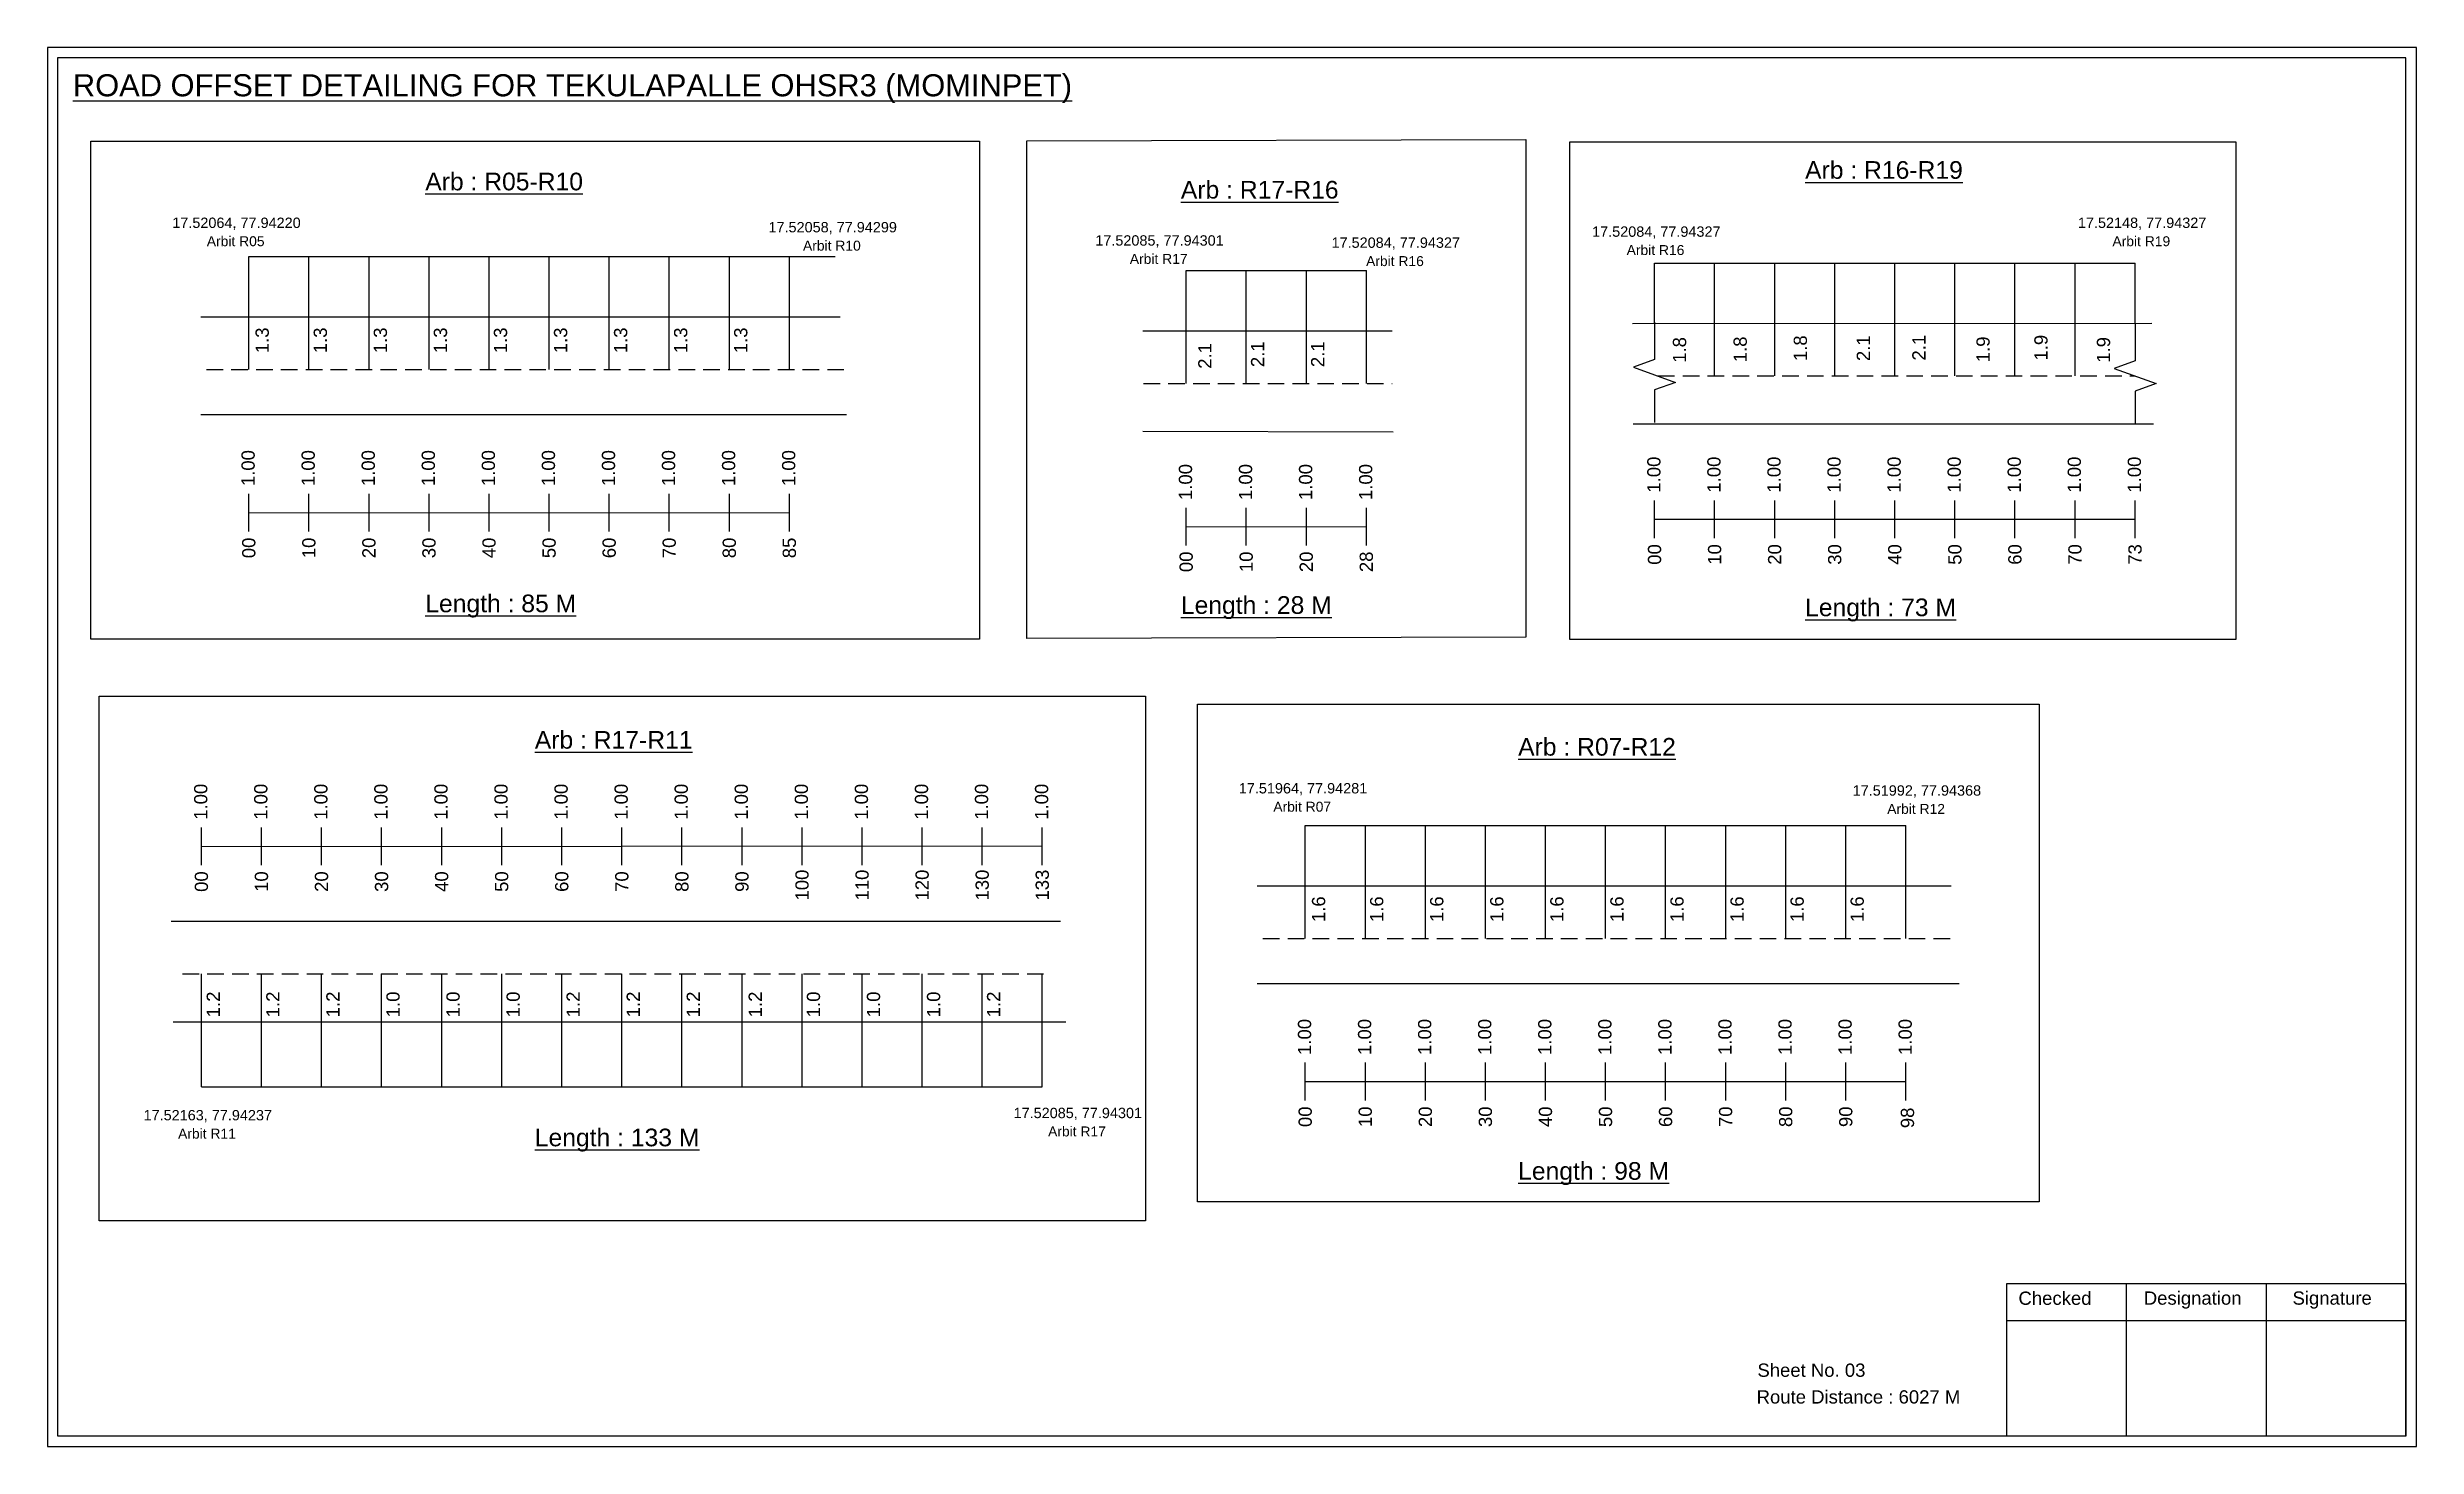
# Model space of a CAD drawing. Header units: inches. Extents: x 1972 to 9977, y 79 to 2755.
# Drawn here: x 7312 to 7849, y 181 to 498 of the extents above; entities that cross this region are included whole.
import ezdxf

# ---------------------------------------------------------------- set-up
doc = ezdxf.new("R2010")
doc.units = ezdxf.units.IN
doc.header["$MEASUREMENT"] = 0
doc.linetypes.add('DASHED2', pattern=[0.375, 0.25, -0.125])
doc.layers.add('PDF_Geometry', color=7, linetype='Continuous')
doc.layers.add('PDF_Text', color=5, linetype='Continuous')
doc.styles.add('PDF Arial', font='arial.ttf')
doc.styles.get("Standard").update_dxf_attribs({"font": 'arial.ttf'})

msp = doc.modelspace()

# ---------------------------------------------------------------- texts
at = {"color": 242, "true_color": 0xcd2027}
for s, height, p in [('%%UROAD OFFSET DETAILING FOR TEKULAPALLE OHSR3 (MOMINPET)', 5, (7317.97, 486.46)), ('%%UArb : R05-R10', 4, (7397.76, 465.18)), ('%%UArb : R17-R16', 4, (7568.85, 463.32)), ('%%UArb : R16-R19', 4, (7710.2, 467.79)), ('%%ULength : 85 M', 4, (7397.76, 369.68)), ('%%ULength : 28 M', 4, (7568.85, 369.32)), ('%%ULength : 73 M', 4, (7710.2, 368.79)), ('%%UArb : R17-R11', 4, (7422.56, 338.8)), ('%%UArb : R07-R12', 4, (7645.22, 337.22)), ('%%ULength : 133 M', 4, (7422.56, 248.8)), ('%%ULength : 98 M', 4, (7645.22, 241.22))]:
    msp.add_text(s, height=height, dxfattribs=at).set_placement(p)
at = {"color": 5}
for s, height, p in [('17.52064, 77.94220', 2.34, (7340.47, 456.67)), ('17.52058, 77.94299', 2.34, (7475.47, 455.67)), ('17.52084, 77.94327', 2.34, (7661.97, 454.67)), ('17.52148, 77.94327', 2.34, (7771.97, 456.67)), ('Arbit R05', 2.246, (7348.29, 452.54)), ('Arbit R10', 2.246, (7483.29, 451.54)), ('17.52085, 77.94301', 2.34, (7549.47, 452.67)), ('Arbit R17', 2.246, (7557.29, 448.54)), ('17.52084, 77.94327', 2.34, (7602.97, 452.17)), ('Arbit R16', 2.246, (7669.79, 450.54)), ('Arbit R19', 2.246, (7779.79, 452.54)), ('Arbit R16', 2.246, (7610.79, 448.04)), ('17.51964, 77.94281', 2.34, (7581.97, 328.67)), ('17.51992, 77.94368', 2.34, (7720.97, 328.17)), ('Arbit R07', 2.246, (7589.79, 324.54)), ('Arbit R12', 2.246, (7728.79, 324.04)), ('17.52085, 77.94301', 2.34, (7530.97, 255.17)), ('17.52163, 77.94237', 2.34, (7333.97, 254.67)), ('Arbit R11', 2.246, (7341.79, 250.54)), ('Arbit R17', 2.246, (7538.79, 251.04))]:
    msp.add_text(s, height=height, dxfattribs=at).set_placement(p)
for s, p in [('1.3', (7362.33, 428.31)), ('1.3', (7375.49, 428.31)), ('1.3', (7389.09, 428.31)), ('1.3', (7402.69, 428.31)), ('1.3', (7416.29, 428.31)), ('1.3', (7429.89, 428.31)), ('1.3', (7443.49, 428.31)), ('1.3', (7457.09, 428.31)), ('1.3', (7470.69, 428.31)), ('2.1', (7575.78, 424.79)), ('2.1', (7587.73, 425.16)), ('2.1', (7601.33, 425.16)), ('1.8', (7683.26, 426.14)), ('1.8', (7697, 426.27)), ('1.8', (7710.62, 426.53)), ('2.1', (7724.88, 426.53)), ('2.1', (7737.47, 426.65)), ('1.9', (7751.99, 426.27)), ('1.9', (7765.1, 426.65)), ('1.9', (7779.26, 426.15)), ('1.6', (7601.53, 299.55)), ('1.6', (7614.69, 299.55)), ('1.6', (7628.29, 299.55)), ('1.6', (7641.89, 299.55)), ('1.6', (7655.49, 299.55)), ('1.6', (7669.09, 299.55)), ('1.6', (7682.69, 299.55)), ('1.6', (7696.29, 299.55)), ('1.6', (7709.89, 299.55)), ('1.6', (7723.49, 299.55)), ('1.2', (7351.26, 278)), ('1.2', (7364.75, 278)), ('1.2', (7378.35, 278)), ('1.0', (7391.95, 278)), ('1.0', (7405.55, 278)), ('1.0', (7419.15, 278)), ('1.2', (7432.75, 278)), ('1.2', (7446.35, 278)), ('1.2', (7459.95, 278)), ('1.2', (7473.97, 278)), ('1.0', (7487.15, 278)), ('1.0', (7500.75, 278)), ('1.0', (7514.35, 278)), ('1.2', (7527.95, 278))]:
    msp.add_text(s, height=3, rotation=90).set_placement(p)
at = {"color": 217, "true_color": 0x93278f}
for s, p in [('1.00', (7359.14, 398.23)), ('1.00', (7372.74, 398.23)), ('1.00', (7386.34, 398.23)), ('1.00', (7399.94, 398.23)), ('1.00', (7413.54, 398.23)), ('1.00', (7427.14, 398.23)), ('1.00', (7440.74, 398.23)), ('1.00', (7454.34, 398.23)), ('1.00', (7467.94, 398.23)), ('1.00', (7481.54, 398.23)), ('1.00', (7571.39, 395.08)), ('1.00', (7584.99, 395.08)), ('1.00', (7598.59, 395.08)), ('1.00', (7612.19, 395.08)), ('1.00', (7677.45, 396.75)), ('1.00', (7691.05, 396.75)), ('1.00', (7704.65, 396.75)), ('1.00', (7718.25, 396.75)), ('1.00', (7731.85, 396.75)), ('1.00', (7745.45, 396.75)), ('1.00', (7759.05, 396.75)), ('1.00', (7772.65, 396.75)), ('1.00', (7786.25, 396.75)), ('00', (7359.29, 381.91)), ('10', (7372.89, 381.91)), ('20', (7386.49, 381.91)), ('30', (7400.09, 381.91)), ('40', (7413.69, 381.91)), ('50', (7427.29, 381.91)), ('60', (7440.89, 381.91)), ('70', (7454.49, 381.91)), ('80', (7468.09, 381.91)), ('85', (7481.69, 381.91)), ('00', (7571.54, 378.76)), ('10', (7585.14, 378.76)), ('20', (7598.74, 378.76)), ('28', (7612.34, 378.76)), ('00', (7677.6, 380.43)), ('10', (7691.2, 380.43)), ('20', (7704.8, 380.43)), ('30', (7718.4, 380.43)), ('40', (7732, 380.43)), ('50', (7745.6, 380.43)), ('60', (7759.2, 380.43)), ('70', (7772.8, 380.43)), ('73', (7786.4, 380.43)), ('1.00', (7348.41, 322.7)), ('1.00', (7362.01, 322.7)), ('1.00', (7375.61, 322.7)), ('1.00', (7389.21, 322.7)), ('1.00', (7402.81, 322.7)), ('1.00', (7416.41, 322.7)), ('1.00', (7430.01, 322.7)), ('1.00', (7443.61, 322.7)), ('1.00', (7457.21, 322.7)), ('1.00', (7470.81, 322.7)), ('1.00', (7484.41, 322.7)), ('1.00', (7498.01, 322.7)), ('1.00', (7511.61, 322.7)), ('1.00', (7525.21, 322.7)), ('1.00', (7538.81, 322.7)), ('100', (7484.56, 304.43)), ('110', (7498.16, 304.43)), ('120', (7511.76, 304.43)), ('130', (7525.36, 304.43)), ('133', (7538.96, 304.43)), ('00', (7348.56, 306.38)), ('10', (7362.16, 306.38)), ('20', (7375.76, 306.38)), ('30', (7389.36, 306.38)), ('40', (7402.96, 306.38)), ('50', (7416.56, 306.38)), ('60', (7430.16, 306.38)), ('70', (7443.76, 306.38)), ('80', (7457.36, 306.38)), ('90', (7470.96, 306.38)), ('1.00', (7598.35, 269.47)), ('1.00', (7611.95, 269.47)), ('1.00', (7625.55, 269.47)), ('1.00', (7639.15, 269.47)), ('1.00', (7652.75, 269.47)), ('1.00', (7666.35, 269.47)), ('1.00', (7679.95, 269.47)), ('1.00', (7693.55, 269.47)), ('1.00', (7707.15, 269.47)), ('1.00', (7720.75, 269.47)), ('1.00', (7734.35, 269.47)), ('00', (7598.5, 253.15)), ('10', (7612.1, 253.15)), ('20', (7625.7, 253.15)), ('30', (7639.3, 253.15)), ('40', (7652.9, 253.15)), ('50', (7666.5, 253.15)), ('60', (7680.1, 253.15)), ('70', (7693.7, 253.15)), ('80', (7707.3, 253.15)), ('90', (7720.9, 253.15)), ('98', (7734.87, 252.9))]:
    msp.add_text(s, height=3, rotation=90, dxfattribs=at).set_placement(p)
for s, p in [('Sheet No. 03', (7699.4, 196.62)), ('Route Distance : 6027 M', (7699.22, 190.57))]:
    msp.add_text(s, height=3).set_placement(p)
at = {"layer": 'PDF_Text', "color": 7, "attachment_point": 7, "style": 'PDF Arial'}
for s, insert, char_height in [('Checked', (7758.51, 212.87), 3.001), ('Designation', (7786.89, 212.04), 3.0006), ('Signature', (7820.57, 212.04), 3.001)]:
    msp.add_mtext(s, dxfattribs=dict(at, insert=insert, char_height=char_height))

# ---------------------------------------------------------------- linework, layer by layer
at = {"color": 5}
for p, q in [((7357.82, 450.17), (7490.59, 450.17)), ((7570.07, 447.02), (7610.87, 447.02)), ((7676.12, 448.69), (7784.92, 448.69)), ((7597.02, 321.41), (7733.02, 321.41)), ((7347.08, 262.26), (7537.48, 262.26))]:
    msp.add_line(p, q, dxfattribs=at)
for p, q in [((7357.82, 424.64), (7357.82, 450.17)), ((7371.42, 424.64), (7371.42, 450.17)), ((7385.02, 424.64), (7385.02, 450.17)), ((7398.62, 424.64), (7398.62, 450.17)), ((7412.22, 424.64), (7412.22, 450.17)), ((7425.82, 424.64), (7425.82, 450.17)), ((7439.42, 424.64), (7439.42, 450.17)), ((7453.02, 424.64), (7453.02, 450.17)), ((7466.62, 424.64), (7466.62, 450.17)), ((7480.22, 424.64), (7480.22, 450.17)), ((7570.07, 421.48), (7570.07, 447.02)), ((7583.67, 421.48), (7583.67, 447.02)), ((7597.27, 421.48), (7597.27, 447.02)), ((7610.87, 421.48), (7610.87, 447.02)), ((7676.12, 435.05), (7676.12, 448.69)), ((7689.72, 423.16), (7689.72, 448.69)), ((7703.32, 423.16), (7703.32, 448.69)), ((7716.92, 423.16), (7716.92, 448.69)), ((7730.52, 423.16), (7730.52, 448.69)), ((7744.12, 423.16), (7744.12, 448.69)), ((7757.72, 423.16), (7757.72, 448.69)), ((7771.32, 423.16), (7771.32, 448.69)), ((7784.92, 435.04), (7784.92, 448.69)), ((7346.94, 436.52), (7491.73, 436.52)), ((7671.13, 435.04), (7788.74, 435.1)), ((7560.23, 433.37), (7616.72, 433.37)), ((7493.14, 414.33), (7346.94, 414.33)), ((7560.23, 410.68), (7616.94, 410.55)), ((7671.27, 412.35), (7789.05, 412.35)), ((7597.02, 295.87), (7597.02, 321.41)), ((7610.62, 295.87), (7610.62, 321.41)), ((7624.22, 295.87), (7624.22, 321.41)), ((7637.82, 295.87), (7637.82, 321.41)), ((7651.42, 295.87), (7651.42, 321.41)), ((7665.02, 295.87), (7665.02, 321.41)), ((7678.62, 295.87), (7678.62, 321.41)), ((7692.22, 295.87), (7692.22, 321.41)), ((7705.82, 295.87), (7705.82, 321.41)), ((7719.42, 295.87), (7719.42, 321.41)), ((7733.02, 295.87), (7733.02, 321.41)), ((7586.15, 307.76), (7743.3, 307.76)), ((7541.59, 299.68), (7340.23, 299.68)), ((7347.08, 262.26), (7347.08, 287.8)), ((7360.68, 262.26), (7360.68, 287.8)), ((7374.28, 262.26), (7374.28, 287.8)), ((7387.88, 262.26), (7387.88, 287.8)), ((7401.48, 262.26), (7401.48, 287.8)), ((7415.08, 262.26), (7415.08, 287.8)), ((7428.68, 262.26), (7428.68, 287.8)), ((7442.28, 262.26), (7442.28, 287.8)), ((7455.88, 262.26), (7455.88, 287.8)), ((7469.48, 262.26), (7469.48, 287.8)), ((7483.08, 262.26), (7483.08, 287.8)), ((7496.68, 262.26), (7496.68, 287.8)), ((7510.28, 262.26), (7510.28, 287.8)), ((7523.88, 262.26), (7523.88, 287.8)), ((7537.48, 262.26), (7537.48, 287.8)), ((7745.12, 285.57), (7586.15, 285.57)), ((7340.67, 277), (7348.73, 277)), ((7348.73, 277), (7542.82, 277))]:
    msp.add_line(p, q)
at = {"linetype": 'DASHED2', "ltscale": 15}
for p, q in [((7348.21, 424.64), (7492.57, 424.64)), ((7560.38, 421.48), (7616.72, 421.48)), ((7676.88, 423.16), (7784.92, 423.16)), ((7587.42, 295.87), (7743.3, 295.87)), ((7342.78, 287.8), (7539.54, 287.8))]:
    msp.add_line(p, q, dxfattribs=at)
at = {"color": 217, "true_color": 0x93278f}
for p, q in [((7357.82, 387.94), (7357.82, 396.49)), ((7357.82, 392.21), (7480.22, 392.23)), ((7371.42, 387.94), (7371.42, 396.49)), ((7385.02, 387.94), (7385.02, 396.49)), ((7398.62, 387.94), (7398.62, 396.49)), ((7412.22, 387.94), (7412.22, 396.49)), ((7425.82, 387.94), (7425.82, 396.49)), ((7439.42, 387.94), (7439.42, 396.49)), ((7453.02, 387.94), (7453.02, 396.49)), ((7466.62, 387.94), (7466.62, 396.49)), ((7480.22, 387.94), (7480.22, 396.49)), ((7570.07, 384.78), (7570.07, 393.34)), ((7583.67, 384.78), (7583.67, 393.34)), ((7597.27, 384.78), (7597.27, 393.34)), ((7610.87, 384.78), (7610.87, 393.34)), ((7676.12, 386.46), (7676.12, 395.01)), ((7689.72, 386.46), (7689.72, 395.01)), ((7703.32, 386.46), (7703.32, 395.01)), ((7716.92, 386.46), (7716.92, 395.01)), ((7730.52, 386.46), (7730.52, 395.01)), ((7744.12, 386.46), (7744.12, 395.01)), ((7757.72, 386.46), (7757.72, 395.01)), ((7771.32, 386.46), (7771.32, 395.01)), ((7784.92, 386.46), (7784.92, 395.01)), ((7570.07, 389.05), (7610.87, 389.06)), ((7676.12, 390.73), (7784.92, 390.73)), ((7347.08, 312.41), (7347.08, 320.96)), ((7347.08, 316.68), (7537.48, 316.8)), ((7360.68, 312.41), (7360.68, 320.96)), ((7374.28, 312.41), (7374.28, 320.96)), ((7387.88, 312.41), (7387.88, 320.96)), ((7401.48, 312.41), (7401.48, 320.96)), ((7415.08, 312.41), (7415.08, 320.96)), ((7428.68, 312.41), (7428.68, 320.96)), ((7442.28, 312.41), (7442.28, 320.96)), ((7455.88, 312.41), (7455.88, 320.96)), ((7469.48, 312.41), (7469.48, 320.96)), ((7483.08, 312.41), (7483.08, 320.96)), ((7496.68, 312.41), (7496.68, 320.96)), ((7510.28, 312.41), (7510.28, 320.96)), ((7523.88, 312.41), (7523.88, 320.96)), ((7537.48, 312.41), (7537.48, 320.96)), ((7597.02, 259.18), (7597.02, 267.73)), ((7597.02, 263.44), (7733.02, 263.47)), ((7610.62, 259.18), (7610.62, 267.73)), ((7624.22, 259.18), (7624.22, 267.73)), ((7637.82, 259.18), (7637.82, 267.73)), ((7651.42, 259.18), (7651.42, 267.73)), ((7665.02, 259.18), (7665.02, 267.73)), ((7678.62, 259.18), (7678.62, 267.73)), ((7692.22, 259.18), (7692.22, 267.73)), ((7705.82, 259.18), (7705.82, 267.73)), ((7719.42, 259.18), (7719.42, 267.73)), ((7733.02, 259.18), (7733.02, 267.73))]:
    msp.add_line(p, q, dxfattribs=at)
for points in [[(7322.04, 476.3), (7523.28, 476.3), (7523.28, 363.62), (7322.04, 363.62)], [(7533.98, 476.41), (7646.98, 476.7), (7646.98, 364.02), (7533.98, 363.73)], [(7656.9, 476.17), (7807.75, 476.17), (7807.75, 363.49), (7656.9, 363.49)], [(7323.93, 350.71), (7560.88, 350.71), (7560.88, 231.89), (7323.93, 231.89)], [(7572.63, 348.89), (7763.19, 348.89), (7763.19, 236.21), (7572.63, 236.21)]]:
    msp.add_lwpolyline(points, close=True)
at = {"linetype": 'Continuous'}
for points in [[(7676.11, 435.32), (7676.11, 426.89), (7671.36, 425.17), (7680.85, 421.71), (7676.11, 419.99), (7676.11, 412.64)], [(7784.92, 435.04), (7784.92, 426.61), (7780.18, 424.88), (7789.67, 421.43), (7784.92, 419.7), (7784.92, 412.35)]]:
    msp.add_lwpolyline(points, dxfattribs=at)
at = {"layer": 'PDF_Geometry'}
for points in [[(7312.19, 497.54), (7312.19, 180.82), (7848.67, 180.82), (7848.67, 497.54)], [(7314.52, 495.21), (7314.52, 183.24), (7846.25, 183.24), (7846.25, 495.21)]]:
    msp.add_lwpolyline(points, close=True, dxfattribs=at)
at = {"layer": 'PDF_Geometry', "color": 242, "true_color": 0xcc1f26}
msp.add_lwpolyline([(7846.25, 183.15), (7755.9, 183.15), (7755.9, 217.76), (7846.25, 217.76)], close=True, dxfattribs=at)
for points in [[(7782.89, 217.76), (7782.89, 183.15)], [(7814.61, 217.76), (7814.61, 183.15)], [(7755.9, 209.39), (7846.25, 209.39)]]:
    msp.add_lwpolyline(points, dxfattribs=at)

msp.set_redraw_order([(e.dxf.handle, doc.entitydb.next_handle()) for e in msp.query("TEXT MTEXT ATTDEF DIMENSION ARC_DIMENSION")])  # texts and dimensions are drawn at this point

doc.saveas('drawing.dxf')
